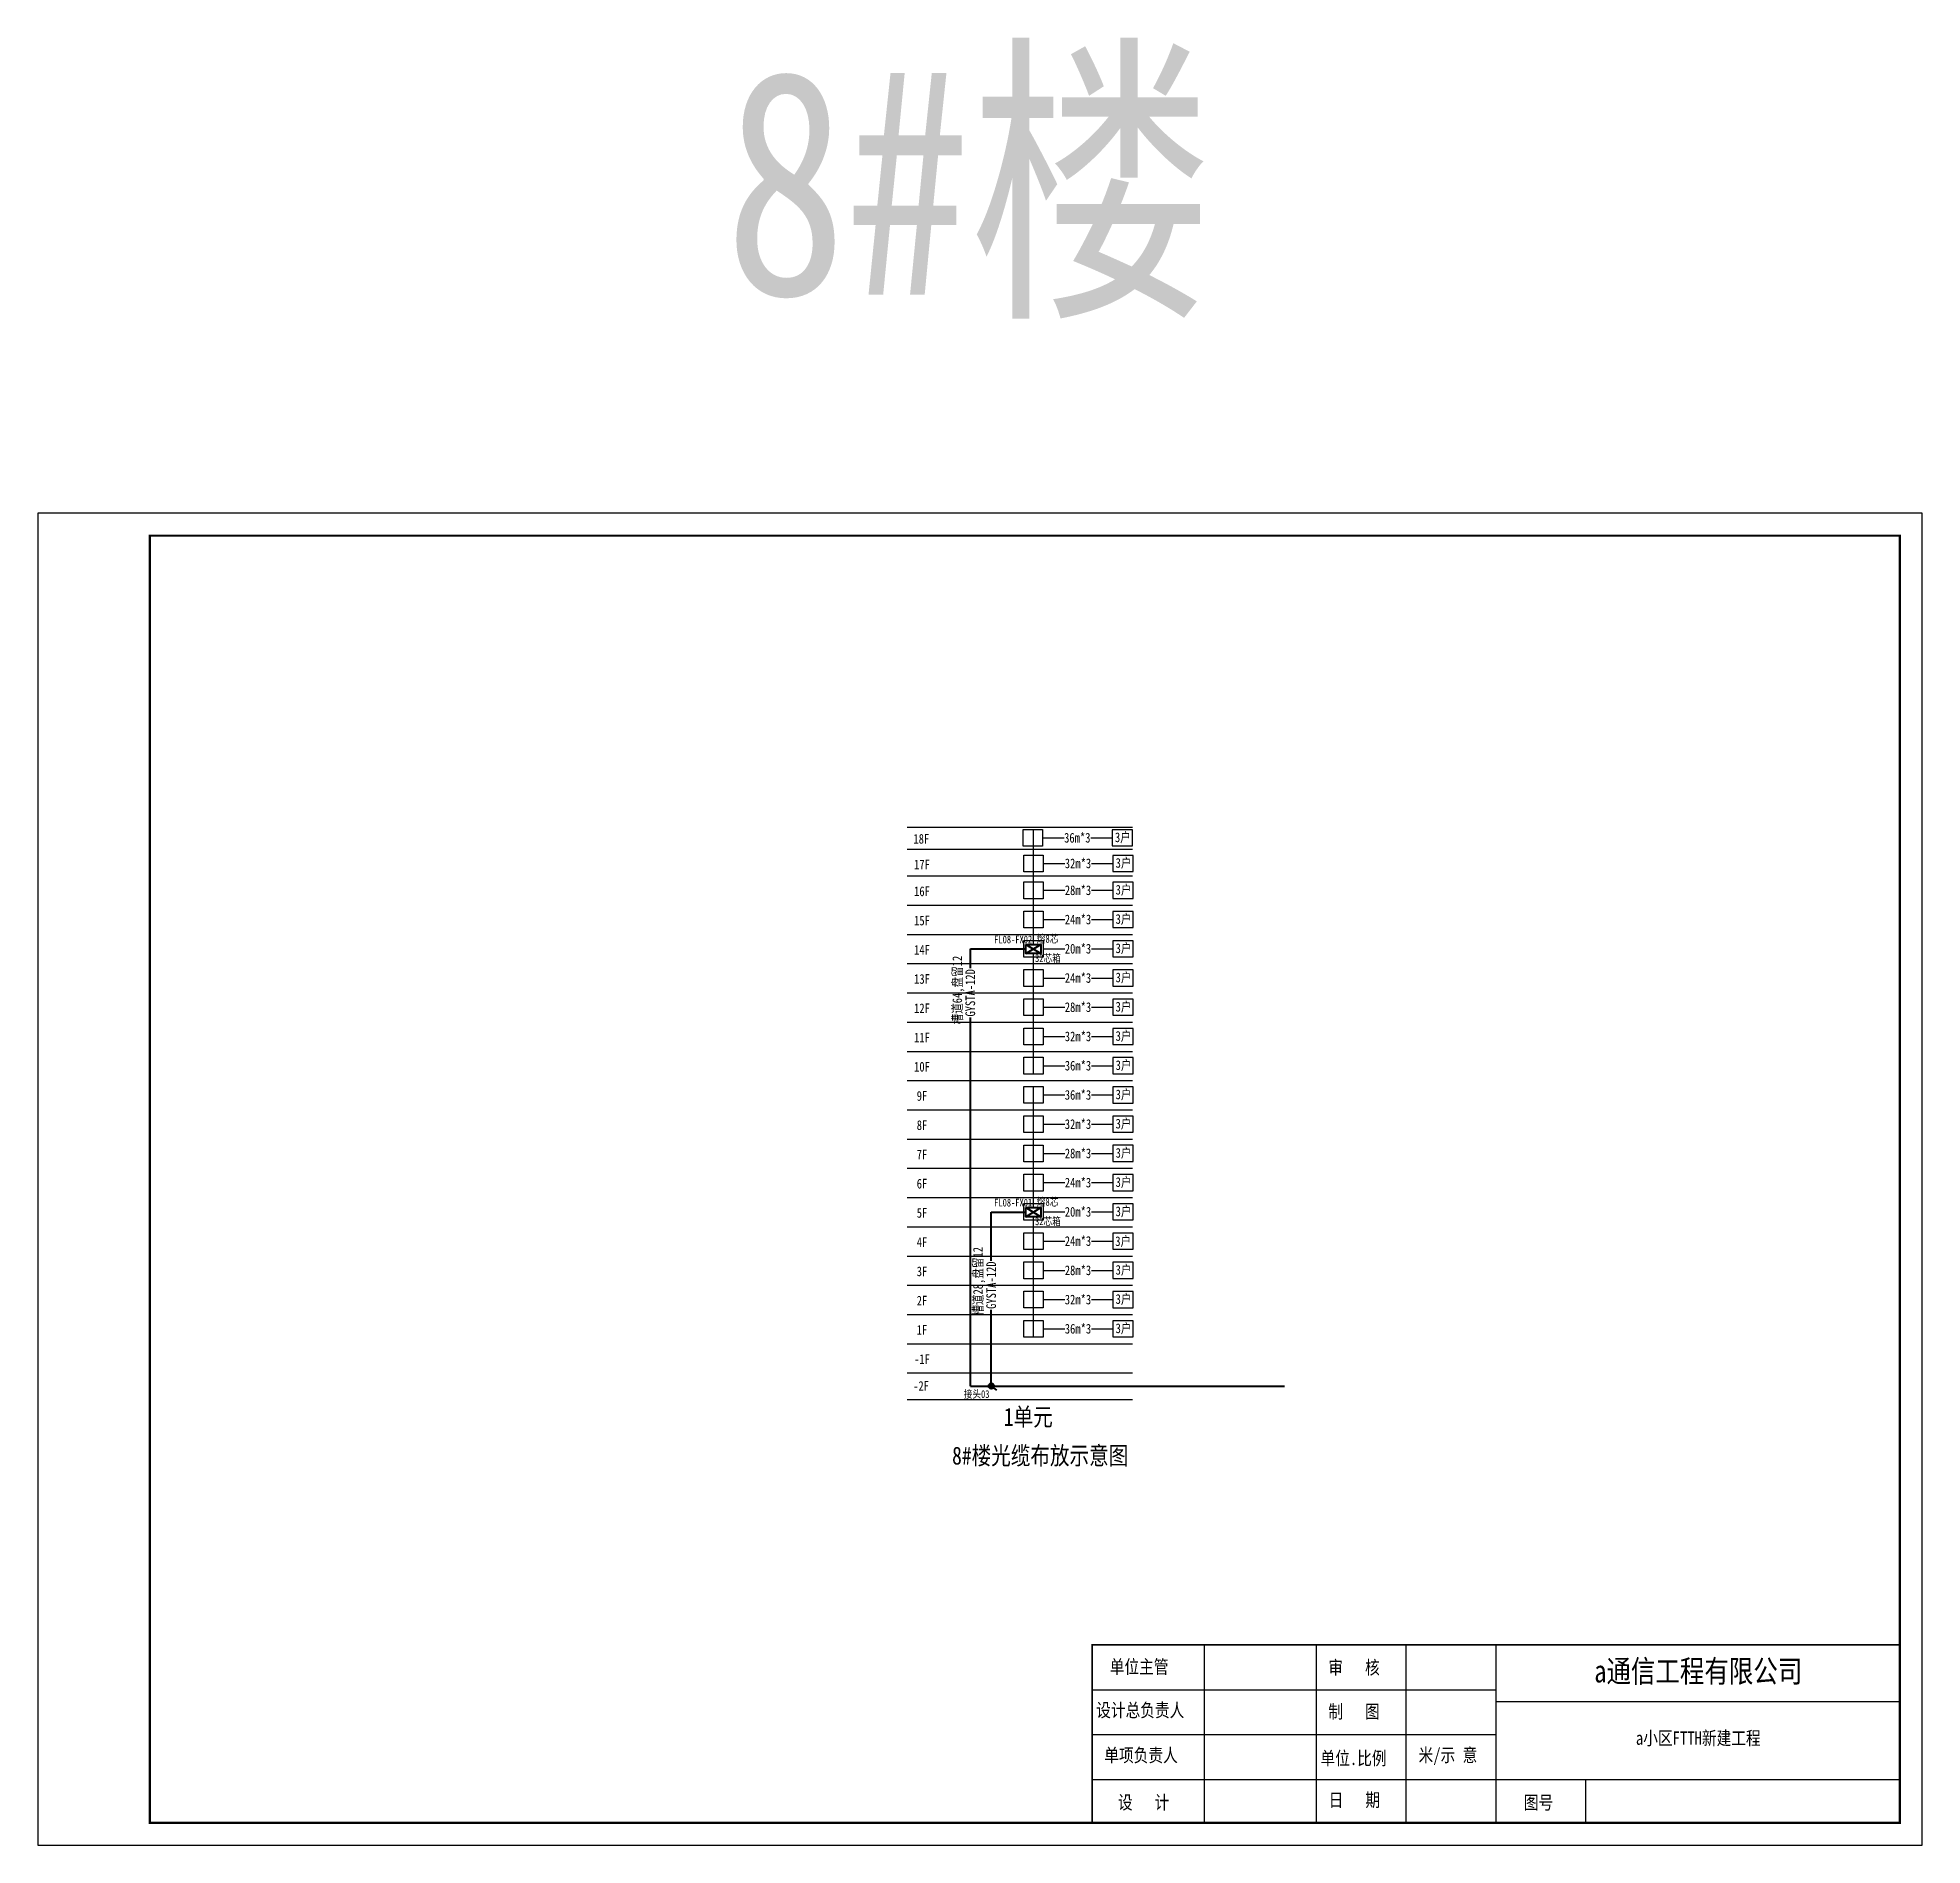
# Model space of a CAD drawing. Extents: x -718790 to -716301, y 387782 to 388189.
# Drawn here: x -716720.8 to -716300.8, y 387781.7 to 388184.8 of the extents above; entities that cross this region are included whole.
import ezdxf

# ---------------------------------------------------------------- set-up
doc = ezdxf.new("R2010")
doc.units = 0
doc.header["$LTSCALE"] = 1000
doc.header["$MEASUREMENT"] = 0
doc.layers.add('BZ', color=6, linetype='Continuous')
doc.layers.add('图框', color=7, linetype='Continuous')
doc.styles.add('粗宋', font='', dxfattribs={"width": 0.8})
doc.styles.get('粗宋').set_extended_font_data('SimSun')

msp = doc.modelspace()

# ---------------------------------------------------------------- texts
at = {"color": 7, "char_height": 3, "attachment_point": 7, "style": '粗宋'}
for s, insert in [('{\\W0.8000000000000002;单位主管}', (-716481.91, 387819.74)), ('{\\W0.8000000000000002;审   核}', (-716433.19, 387819.57)), ('{\\W0.8000000000000002;设计总负责人}', (-716484.93, 387810.04)), ('{\\W0.8000000000000002;制   图}', (-716433.19, 387809.74)), ('{\\W0.8000000000000002;单项负责人}', (-716483.12, 387800.01)), ('{\\W0.8000000000000002;单位.比例}', (-716434.94, 387799.33)), ('{\\W0.8000000000000002;设   计}', (-716480.08, 387789.49)), ('{\\W0.8000000000000002;日   期}', (-716433.11, 387790.02))]:
    msp.add_mtext(s, dxfattribs=dict(at, insert=insert))
at = {"color": 7, "linetype": 'ByBlock', "char_height": 3, "attachment_point": 7, "style": '粗宋'}
for s, insert in [('{\\W0.8000000000000002;米/示 意}', (-716413.08, 387799.64)), ('{\\W0.8000000000000002;图号}', (-716389.62, 387789.45))]:
    msp.add_mtext(s, dxfattribs=dict(at, insert=insert))
at = {"layer": 'BZ', "color": 6, "linetype": 'Continuous', "true_color": 0xff00ff, "attachment_point": 5, "style": '粗宋'}
for s, insert, char_height in [('{\\W0.8;8#楼}', (-716513.23, 388149.79), 50), ('{\\W0.7999999999999999;18F}', (-716523.9, 388006.14), 2.16), ('{\\W0.8;8#楼光缆布放示意图}', (-716497.41, 387868.42), 4), ('{\\W0.8000000000000002;a小区FTTH新建工程}', (-716350.75, 387805.49), 3)]:
    msp.add_mtext(s, dxfattribs=dict(at, insert=insert, char_height=char_height))
at = {"layer": 'BZ', "color": 6, "linetype": 'Continuous', "true_color": 0xff00ff, "insert": (-716489.14, 388006.38), "char_height": 2.16, "width": 2.192, "attachment_point": 5, "style": '粗宋'}
msp.add_mtext('{\\W0.7999999999999999;36m*3}', dxfattribs=at)
at = {"layer": 'BZ', "linetype": 'Continuous', "attachment_point": 5, "style": '粗宋'}
for s, insert, char_height in [('{\\W0.8;3户}', (-716478.99, 388006.37), 2.16), ('{\\W0.7999999999999999;17F}', (-716523.75, 388000.43), 2.16), ('{\\W0.8;3户}', (-716478.84, 388000.66), 2.16), ('{\\W0.8;3户}', (-716478.84, 387994.67), 2.16), ('{\\W0.7999999999999999;16F}', (-716523.75, 387994.44), 2.16), ('{\\W0.7999999999999999;28m*3}', (-716488.99, 387994.68), 2.16), ('{\\W0.7999999999999999;15F}', (-716523.75, 387987.92), 2.16), ('{\\W0.7999999999999999;24m*3}', (-716488.99, 387988.16), 2.16), ('{\\W0.8;3户}', (-716478.84, 387988.15), 2.16), ('{\\W0.8;熔8芯}', (-716495.75, 387983.76), 1.7496), ('{\\W0.7999999999999999;14F}', (-716523.75, 387981.4), 2.16), ('{\\W0.8;3户}', (-716478.84, 387981.63), 2.16), ('{\\W0.7999999999999999;13F}', (-716523.75, 387974.89), 2.16), ('{\\W0.7999999999999999;24m*3}', (-716488.99, 387975.12), 2.16), ('{\\W0.8;3户}', (-716478.84, 387975.12), 2.16), ('{\\W0.7999999999999999;12F}', (-716523.75, 387968.37), 2.16), ('{\\W0.7999999999999999;28m*3}', (-716488.99, 387968.61), 2.16), ('{\\W0.8;3户}', (-716478.84, 387968.6), 2.16), ('{\\W0.7999999999999999;11F}', (-716523.75, 387961.85), 2.16), ('{\\W0.7999999999999999;32m*3}', (-716488.99, 387962.09), 2.16), ('{\\W0.8;3户}', (-716478.84, 387962.08), 2.16), ('{\\W0.7999999999999999;10F}', (-716523.75, 387955.33), 2.16), ('{\\W0.7999999999999999;36m*3}', (-716488.99, 387955.57), 2.16), ('{\\W0.8;3户}', (-716478.84, 387955.56), 2.16), ('{\\W0.7999999999999999;9F}', (-716523.75, 387948.81), 2.16), ('{\\W0.7999999999999999;36m*3}', (-716488.99, 387949.05), 2.16), ('{\\W0.8;3户}', (-716478.84, 387949.04), 2.16), ('{\\W0.7999999999999999;8F}', (-716523.75, 387942.3), 2.16), ('{\\W0.7999999999999999;32m*3}', (-716488.99, 387942.53), 2.16), ('{\\W0.8;3户}', (-716478.84, 387942.53), 2.16), ('{\\W0.7999999999999999;28m*3}', (-716488.99, 387936.01), 2.16), ('{\\W0.8;3户}', (-716478.84, 387936.01), 2.16), ('{\\W0.7999999999999999;7F}', (-716523.75, 387935.78), 2.16), ('{\\W0.7999999999999999;6F}', (-716523.75, 387929.26), 2.16), ('{\\W0.7999999999999999;24m*3}', (-716488.99, 387929.5), 2.16), ('{\\W0.8;3户}', (-716478.84, 387929.49), 2.16), ('{\\W0.8;熔8芯}', (-716495.75, 387925.1), 1.7496), ('{\\W0.7999999999999999;5F}', (-716523.75, 387922.74), 2.16), ('{\\W0.7999999999999999;20m*3}', (-716488.99, 387922.98), 2.16), ('{\\W0.8;3户}', (-716478.84, 387922.97), 2.16), ('{\\W0.7999999999999999;4F}', (-716523.75, 387916.22), 2.16), ('{\\W0.7999999999999999;24m*3}', (-716488.99, 387916.46), 2.16), ('{\\W0.8;3户}', (-716478.92, 387916.32), 2.16), ('{\\W0.7999999999999999;3F}', (-716523.75, 387909.7), 2.16), ('{\\W0.7999999999999999;28m*3}', (-716488.99, 387909.94), 2.16), ('{\\W0.8;3户}', (-716478.84, 387909.93), 2.16), ('{\\W0.7999999999999999;2F}', (-716523.75, 387903.19), 2.16), ('{\\W0.7999999999999999;32m*3}', (-716488.99, 387903.42), 2.16), ('{\\W0.8;3户}', (-716478.84, 387903.42), 2.16), ('{\\W0.7999999999999999;1F}', (-716523.75, 387896.67), 2.16), ('{\\W0.7999999999999999;36m*3}', (-716488.99, 387896.91), 2.16), ('{\\W0.8;3户}', (-716478.84, 387896.9), 2.16), ('{\\W0.7999999999999999;-1F}', (-716523.75, 387890.15), 2.16), ('{\\W0.7999999999999999;-2F}', (-716523.96, 387884.17), 2.16), ('{\\W0.8;1单元}', (-716500.06, 387877.06), 4), ('{\\W0.8;a通信工程有限公司}', (-716350.75, 387820.29), 5)]:
    msp.add_mtext(s, dxfattribs=dict(at, insert=insert, char_height=char_height))
at = {"layer": 'BZ', "linetype": 'Continuous', "char_height": 2.16, "attachment_point": 5, "style": '粗宋'}
for s, insert, width in [('{\\W0.7999999999999999;32m*3}', (-716488.99, 388000.66), 2.2927), ('{\\W0.7999999999999999;20m*3}', (-716488.99, 387981.64), 2.9492)]:
    msp.add_mtext(s, dxfattribs=dict(at, insert=insert, width=width))
at = {"layer": 'BZ', "color": 2, "linetype": 'Continuous', "char_height": 1.728, "attachment_point": 5, "style": '粗宋'}
for s, insert in [('{\\W0.8;FL08-FX02}', (-716503.43, 387983.7)), ('{\\W0.8;32芯箱}', (-716495.68, 387979.46)), ('{\\W0.8;FL08-FX01}', (-716503.43, 387925.03)), ('{\\W0.8;32芯箱}', (-716495.68, 387920.79)), ('{\\W0.8;接头03}', (-716511.59, 387882.26))]:
    msp.add_mtext(s, dxfattribs=dict(at, insert=insert))
at = {"layer": 'BZ', "linetype": 'Continuous', "char_height": 2.16, "attachment_point": 5, "rotation": 90, "style": '粗宋'}
for s, insert in [('{\\W0.7999999999999999;槽道64,盘留12}', (-716515.62, 387972.43)), ('{\\W0.7999999999999999;GYSTA-12D}', (-716512.97, 387971.81)), ('{\\W0.7999999999999999;槽道28,盘留12}', (-716511.01, 387907.5)), ('{\\W0.7999999999999999;GYSTA-12D}', (-716508.32, 387906.63))]:
    msp.add_mtext(s, dxfattribs=dict(at, insert=insert))

# ---------------------------------------------------------------- hatches: boundary and pattern name
at = {"linetype": 'ByBlock', "lineweight": 40}
msp.add_hatch(color=0, dxfattribs=at).paths.add_polyline_path([(-716507.72, 387884.14, 1), (-716508.91, 387884.14, 1)], flags=0)

# ---------------------------------------------------------------- linework, layer by layer
for p, q in [((-716527.02, 388008.77), (-716476.85, 388008.77)), ((-716496.93, 388006.38), (-716492.08, 388006.38)), ((-716486.13, 388006.38), (-716481.34, 388006.38)), ((-716527.02, 388003.87), (-716476.85, 388003.87)), ((-716496.78, 388000.66), (-716491.93, 388000.66)), ((-716485.99, 388000.66), (-716481.2, 388000.66)), ((-716527.02, 387997.88), (-716476.85, 387997.88)), ((-716496.78, 387994.68), (-716491.93, 387994.68)), ((-716485.99, 387994.68), (-716481.2, 387994.68)), ((-716527.02, 387991.36), (-716476.85, 387991.36)), ((-716496.78, 387988.16), (-716491.93, 387988.16)), ((-716485.99, 387988.16), (-716481.2, 387988.16)), ((-716527.02, 387984.85), (-716476.85, 387984.85)), ((-716496.78, 387981.64), (-716491.93, 387981.64)), ((-716485.99, 387981.64), (-716481.2, 387981.64)), ((-716527.02, 387978.33), (-716476.85, 387978.33)), ((-716496.78, 387975.12), (-716491.93, 387975.12)), ((-716485.99, 387975.12), (-716481.2, 387975.12)), ((-716527.02, 387971.81), (-716476.85, 387971.81)), ((-716496.78, 387968.61), (-716491.93, 387968.61)), ((-716485.99, 387968.61), (-716481.2, 387968.61)), ((-716527.02, 387965.29), (-716476.85, 387965.29)), ((-716527.02, 387958.77), (-716476.85, 387958.77)), ((-716496.78, 387962.09), (-716491.93, 387962.09)), ((-716485.99, 387962.09), (-716481.2, 387962.09)), ((-716496.78, 387955.57), (-716491.93, 387955.57)), ((-716485.99, 387955.57), (-716481.2, 387955.57)), ((-716527.02, 387952.25), (-716476.85, 387952.25)), ((-716527.02, 387945.74), (-716476.85, 387945.74)), ((-716496.78, 387949.05), (-716491.93, 387949.05)), ((-716485.99, 387949.05), (-716481.2, 387949.05)), ((-716496.78, 387942.53), (-716491.93, 387942.53)), ((-716485.99, 387942.53), (-716481.2, 387942.53)), ((-716527.02, 387939.22), (-716476.85, 387939.22)), ((-716496.78, 387936.01), (-716491.93, 387936.01)), ((-716485.99, 387936.01), (-716481.2, 387936.01)), ((-716527.02, 387932.7), (-716476.85, 387932.7)), ((-716496.78, 387929.5), (-716491.93, 387929.5)), ((-716485.99, 387929.5), (-716481.2, 387929.5)), ((-716527.02, 387926.18), (-716476.85, 387926.18)), ((-716496.78, 387922.98), (-716491.93, 387922.98)), ((-716485.99, 387922.98), (-716481.2, 387922.98)), ((-716527.02, 387919.66), (-716476.85, 387919.66)), ((-716496.78, 387916.46), (-716491.93, 387916.46)), ((-716485.99, 387916.46), (-716481.2, 387916.46)), ((-716527.02, 387913.14), (-716476.85, 387913.14)), ((-716496.78, 387909.94), (-716491.93, 387909.94)), ((-716485.99, 387909.94), (-716481.2, 387909.94)), ((-716527.02, 387906.63), (-716476.85, 387906.63)), ((-716527.02, 387900.11), (-716476.85, 387900.11)), ((-716496.78, 387903.42), (-716491.93, 387903.42)), ((-716485.99, 387903.42), (-716481.2, 387903.42)), ((-716496.78, 387896.91), (-716491.93, 387896.91)), ((-716485.99, 387896.91), (-716481.2, 387896.91)), ((-716527.02, 387893.59), (-716476.85, 387893.59)), ((-716527.02, 387887.07), (-716476.85, 387887.07)), ((-716527.02, 387881.12), (-716476.85, 387881.12)), ((-716482.82, 387786.75), (-716463.82, 387786.75)), ((-716463.82, 387786.75), (-716444.82, 387786.75)), ((-716444.82, 387786.75), (-716414.56, 387786.75)), ((-716414.56, 387786.75), (-716395.56, 387786.75)), ((-716395.56, 387786.75), (-716305.82, 387786.75))]:
    msp.add_line(p, q)
at = {"color": 7, "linetype": 'ByBlock', "ltscale": 0.001589}
msp.add_line((-716498.91, 388002.53), (-716498.91, 388008.24), dxfattribs=at)
at = {"linetype": 'ByBlock'}
for p, q in [((-716498.91, 387982.61), (-716498.91, 388002.53)), ((-716498.91, 387953.7), (-716498.91, 387980.57)), ((-716498.91, 387923.94), (-716498.91, 387950.92)), ((-716498.91, 387895.04), (-716498.91, 387921.9))]:
    msp.add_line(p, q, dxfattribs=at)
at = {"linetype": 'ByBlock', "lineweight": 40}
for p, q in [((-716512.97, 387981.59), (-716500.58, 387981.59)), ((-716512.97, 387977.28), (-716512.97, 387981.59)), ((-716512.97, 387977.28), (-716512.97, 387981.59)), ((-716512.97, 387884.14), (-716512.97, 387966.32)), ((-716512.97, 387930.63), (-716512.97, 387966.32)), ((-716508.32, 387922.92), (-716500.58, 387922.92))]:
    msp.add_line(p, q, dxfattribs=at)
at = {"lineweight": 40}
for p, q in [((-716500.58, 387982.61), (-716497.24, 387980.57)), ((-716500.58, 387980.57), (-716497.24, 387982.61)), ((-716500.58, 387923.94), (-716497.24, 387921.9)), ((-716500.58, 387921.9), (-716497.24, 387923.94))]:
    msp.add_line(p, q, dxfattribs=at)
at = {"color": 0, "linetype": 'ByBlock', "lineweight": 40}
for p, q in [((-716508.32, 387912.1), (-716508.32, 387922.92)), ((-716508.32, 387884.14), (-716508.32, 387901.13)), ((-716512.97, 387884.14), (-716508.32, 387884.14)), ((-716508.32, 387884.14), (-716443, 387884.14)), ((-716508.32, 387884.14), (-716507.11, 387883.24))]:
    msp.add_line(p, q, dxfattribs=at)
at = {"color": 7}
for p, q in [((-716460.82, 387786.75), (-716460.82, 387826.44)), ((-716435.82, 387786.75), (-716435.82, 387826.44)), ((-716415.82, 387786.75), (-716415.82, 387826.44)), ((-716395.82, 387786.75), (-716395.82, 387826.44)), ((-716485.82, 387816.44), (-716395.82, 387816.44)), ((-716395.82, 387796.44), (-716395.82, 387816.44)), ((-716395.82, 387813.84), (-716305.82, 387813.84)), ((-716485.82, 387806.44), (-716395.82, 387806.44)), ((-716485.82, 387796.44), (-716305.82, 387796.44)), ((-716395.82, 387796.44), (-716305.82, 387796.44)), ((-716375.82, 387786.75), (-716375.82, 387796.44)), ((-716485.82, 387786.75), (-716305.82, 387786.75))]:
    msp.add_line(p, q, dxfattribs=at)
for points in [[(-716501.19, 388008.24), (-716496.93, 388008.24), (-716496.93, 388004.51), (-716501.19, 388004.51), (-716501.19, 388008.24)], [(-716481.34, 388004.58), (-716476.87, 388004.58), (-716476.87, 388008.18), (-716481.34, 388008.18), (-716481.34, 388004.58)], [(-716501.05, 388002.53), (-716496.78, 388002.53), (-716496.78, 387998.8), (-716501.05, 387998.8), (-716501.05, 388002.53)], [(-716481.2, 387998.86), (-716476.72, 387998.86), (-716476.72, 388002.46), (-716481.2, 388002.46), (-716481.2, 387998.86)], [(-716501.05, 387996.55), (-716496.78, 387996.55), (-716496.78, 387992.81), (-716501.05, 387992.81), (-716501.05, 387996.55)], [(-716481.2, 387992.88), (-716476.72, 387992.88), (-716476.72, 387996.48), (-716481.2, 387996.48), (-716481.2, 387992.88)], [(-716501.05, 387990.03), (-716496.78, 387990.03), (-716496.78, 387986.3), (-716501.05, 387986.3), (-716501.05, 387990.03)], [(-716481.2, 387986.36), (-716476.72, 387986.36), (-716476.72, 387989.96), (-716481.2, 387989.96), (-716481.2, 387986.36)], [(-716501.05, 387983.51), (-716496.78, 387983.51), (-716496.78, 387979.78), (-716501.05, 387979.78), (-716501.05, 387983.51)], [(-716481.2, 387979.84), (-716476.72, 387979.84), (-716476.72, 387983.44), (-716481.2, 387983.44), (-716481.2, 387979.84)], [(-716501.05, 387976.99), (-716496.78, 387976.99), (-716496.78, 387973.26), (-716501.05, 387973.26), (-716501.05, 387976.99)], [(-716481.2, 387973.32), (-716476.72, 387973.32), (-716476.72, 387976.92), (-716481.2, 387976.92), (-716481.2, 387973.32)], [(-716501.05, 387970.47), (-716496.78, 387970.47), (-716496.78, 387966.74), (-716501.05, 387966.74), (-716501.05, 387970.47)], [(-716481.2, 387966.81), (-716476.72, 387966.81), (-716476.72, 387970.41), (-716481.2, 387970.41), (-716481.2, 387966.81)], [(-716501.05, 387963.95), (-716496.78, 387963.95), (-716496.78, 387960.22), (-716501.05, 387960.22), (-716501.05, 387963.95)], [(-716481.2, 387960.29), (-716476.72, 387960.29), (-716476.72, 387963.89), (-716481.2, 387963.89), (-716481.2, 387960.29)], [(-716501.05, 387957.44), (-716496.78, 387957.44), (-716496.78, 387953.7), (-716501.05, 387953.7), (-716501.05, 387957.44)], [(-716481.2, 387953.77), (-716476.72, 387953.77), (-716476.72, 387957.37), (-716481.2, 387957.37), (-716481.2, 387953.77)], [(-716501.05, 387950.92), (-716496.78, 387950.92), (-716496.78, 387947.19), (-716501.05, 387947.19), (-716501.05, 387950.92)], [(-716481.2, 387947.25), (-716476.72, 387947.25), (-716476.72, 387950.85), (-716481.2, 387950.85), (-716481.2, 387947.25)], [(-716501.05, 387944.4), (-716496.78, 387944.4), (-716496.78, 387940.67), (-716501.05, 387940.67), (-716501.05, 387944.4)], [(-716481.2, 387940.73), (-716476.72, 387940.73), (-716476.72, 387944.33), (-716481.2, 387944.33), (-716481.2, 387940.73)], [(-716501.05, 387937.88), (-716496.78, 387937.88), (-716496.78, 387934.15), (-716501.05, 387934.15), (-716501.05, 387937.88)], [(-716481.2, 387934.21), (-716476.72, 387934.21), (-716476.72, 387937.82), (-716481.2, 387937.82), (-716481.2, 387934.21)], [(-716501.05, 387931.36), (-716496.78, 387931.36), (-716496.78, 387927.63), (-716501.05, 387927.63), (-716501.05, 387931.36)], [(-716481.2, 387927.7), (-716476.72, 387927.7), (-716476.72, 387931.3), (-716481.2, 387931.3), (-716481.2, 387927.7)], [(-716501.05, 387924.84), (-716496.78, 387924.84), (-716496.78, 387921.11), (-716501.05, 387921.11), (-716501.05, 387924.84)], [(-716481.2, 387921.18), (-716476.72, 387921.18), (-716476.72, 387924.78), (-716481.2, 387924.78), (-716481.2, 387921.18)], [(-716501.05, 387918.33), (-716496.78, 387918.33), (-716496.78, 387914.59), (-716501.05, 387914.59), (-716501.05, 387918.33)], [(-716481.2, 387914.66), (-716476.72, 387914.66), (-716476.72, 387918.26), (-716481.2, 387918.26), (-716481.2, 387914.66)], [(-716501.05, 387911.81), (-716496.78, 387911.81), (-716496.78, 387908.08), (-716501.05, 387908.08), (-716501.05, 387911.81)], [(-716481.2, 387908.14), (-716476.72, 387908.14), (-716476.72, 387911.74), (-716481.2, 387911.74), (-716481.2, 387908.14)], [(-716501.05, 387905.29), (-716496.78, 387905.29), (-716496.78, 387901.56), (-716501.05, 387901.56), (-716501.05, 387905.29)], [(-716481.2, 387901.62), (-716476.72, 387901.62), (-716476.72, 387905.22), (-716481.2, 387905.22), (-716481.2, 387901.62)], [(-716501.05, 387898.77), (-716496.78, 387898.77), (-716496.78, 387895.04), (-716501.05, 387895.04), (-716501.05, 387898.77)], [(-716481.2, 387895.1), (-716476.72, 387895.1), (-716476.72, 387898.71), (-716481.2, 387898.71), (-716481.2, 387895.1)]]:
    msp.add_lwpolyline(points, close=True)
at = {"lineweight": 40}
for points in [[(-716500.58, 387982.61), (-716497.24, 387982.61), (-716497.24, 387980.57), (-716500.58, 387980.57), (-716500.58, 387982.61)], [(-716500.58, 387923.94), (-716497.24, 387923.94), (-716497.24, 387921.9), (-716500.58, 387921.9), (-716500.58, 387923.94)]]:
    msp.add_lwpolyline(points, close=True, dxfattribs=at)
at = {"color": 7}
msp.add_lwpolyline([(-716485.82, 387786.75, 0.4, 0.4, 0), (-716485.82, 387826.44, 0.4, 0.4, 0), (-716305.82, 387826.44, 0, 0, 0)], format="xyseb", dxfattribs=at)
at = {"color": 0, "linetype": 'ByBlock', "lineweight": 40}
msp.add_circle((-716508.32, 387884.14), 0.598, dxfattribs=at)
at = {"layer": '图框', "color": 7}
msp.add_lwpolyline([(-716720.82, 387781.75), (-716300.82, 387781.75), (-716300.82, 388078.75), (-716720.82, 388078.75), (-716720.82, 387781.75)], close=True, dxfattribs=at)
msp.add_lwpolyline([(-716695.82, 387786.75, 0.5, 0.5, 0), (-716305.82, 387786.75, 0.5, 0.5, 0), (-716305.82, 388073.75, 0.5, 0.5, 0), (-716695.82, 388073.75, 0.5, 0.5, 0), (-716695.82, 387786.75, 0, 0, 0)], format="xyseb", close=True, dxfattribs=at)

msp.set_redraw_order([(e.dxf.handle, doc.entitydb.next_handle()) for e in msp.query("TEXT MTEXT ATTDEF DIMENSION ARC_DIMENSION")])  # texts and dimensions are drawn at this point

doc.saveas('drawing.dxf')
